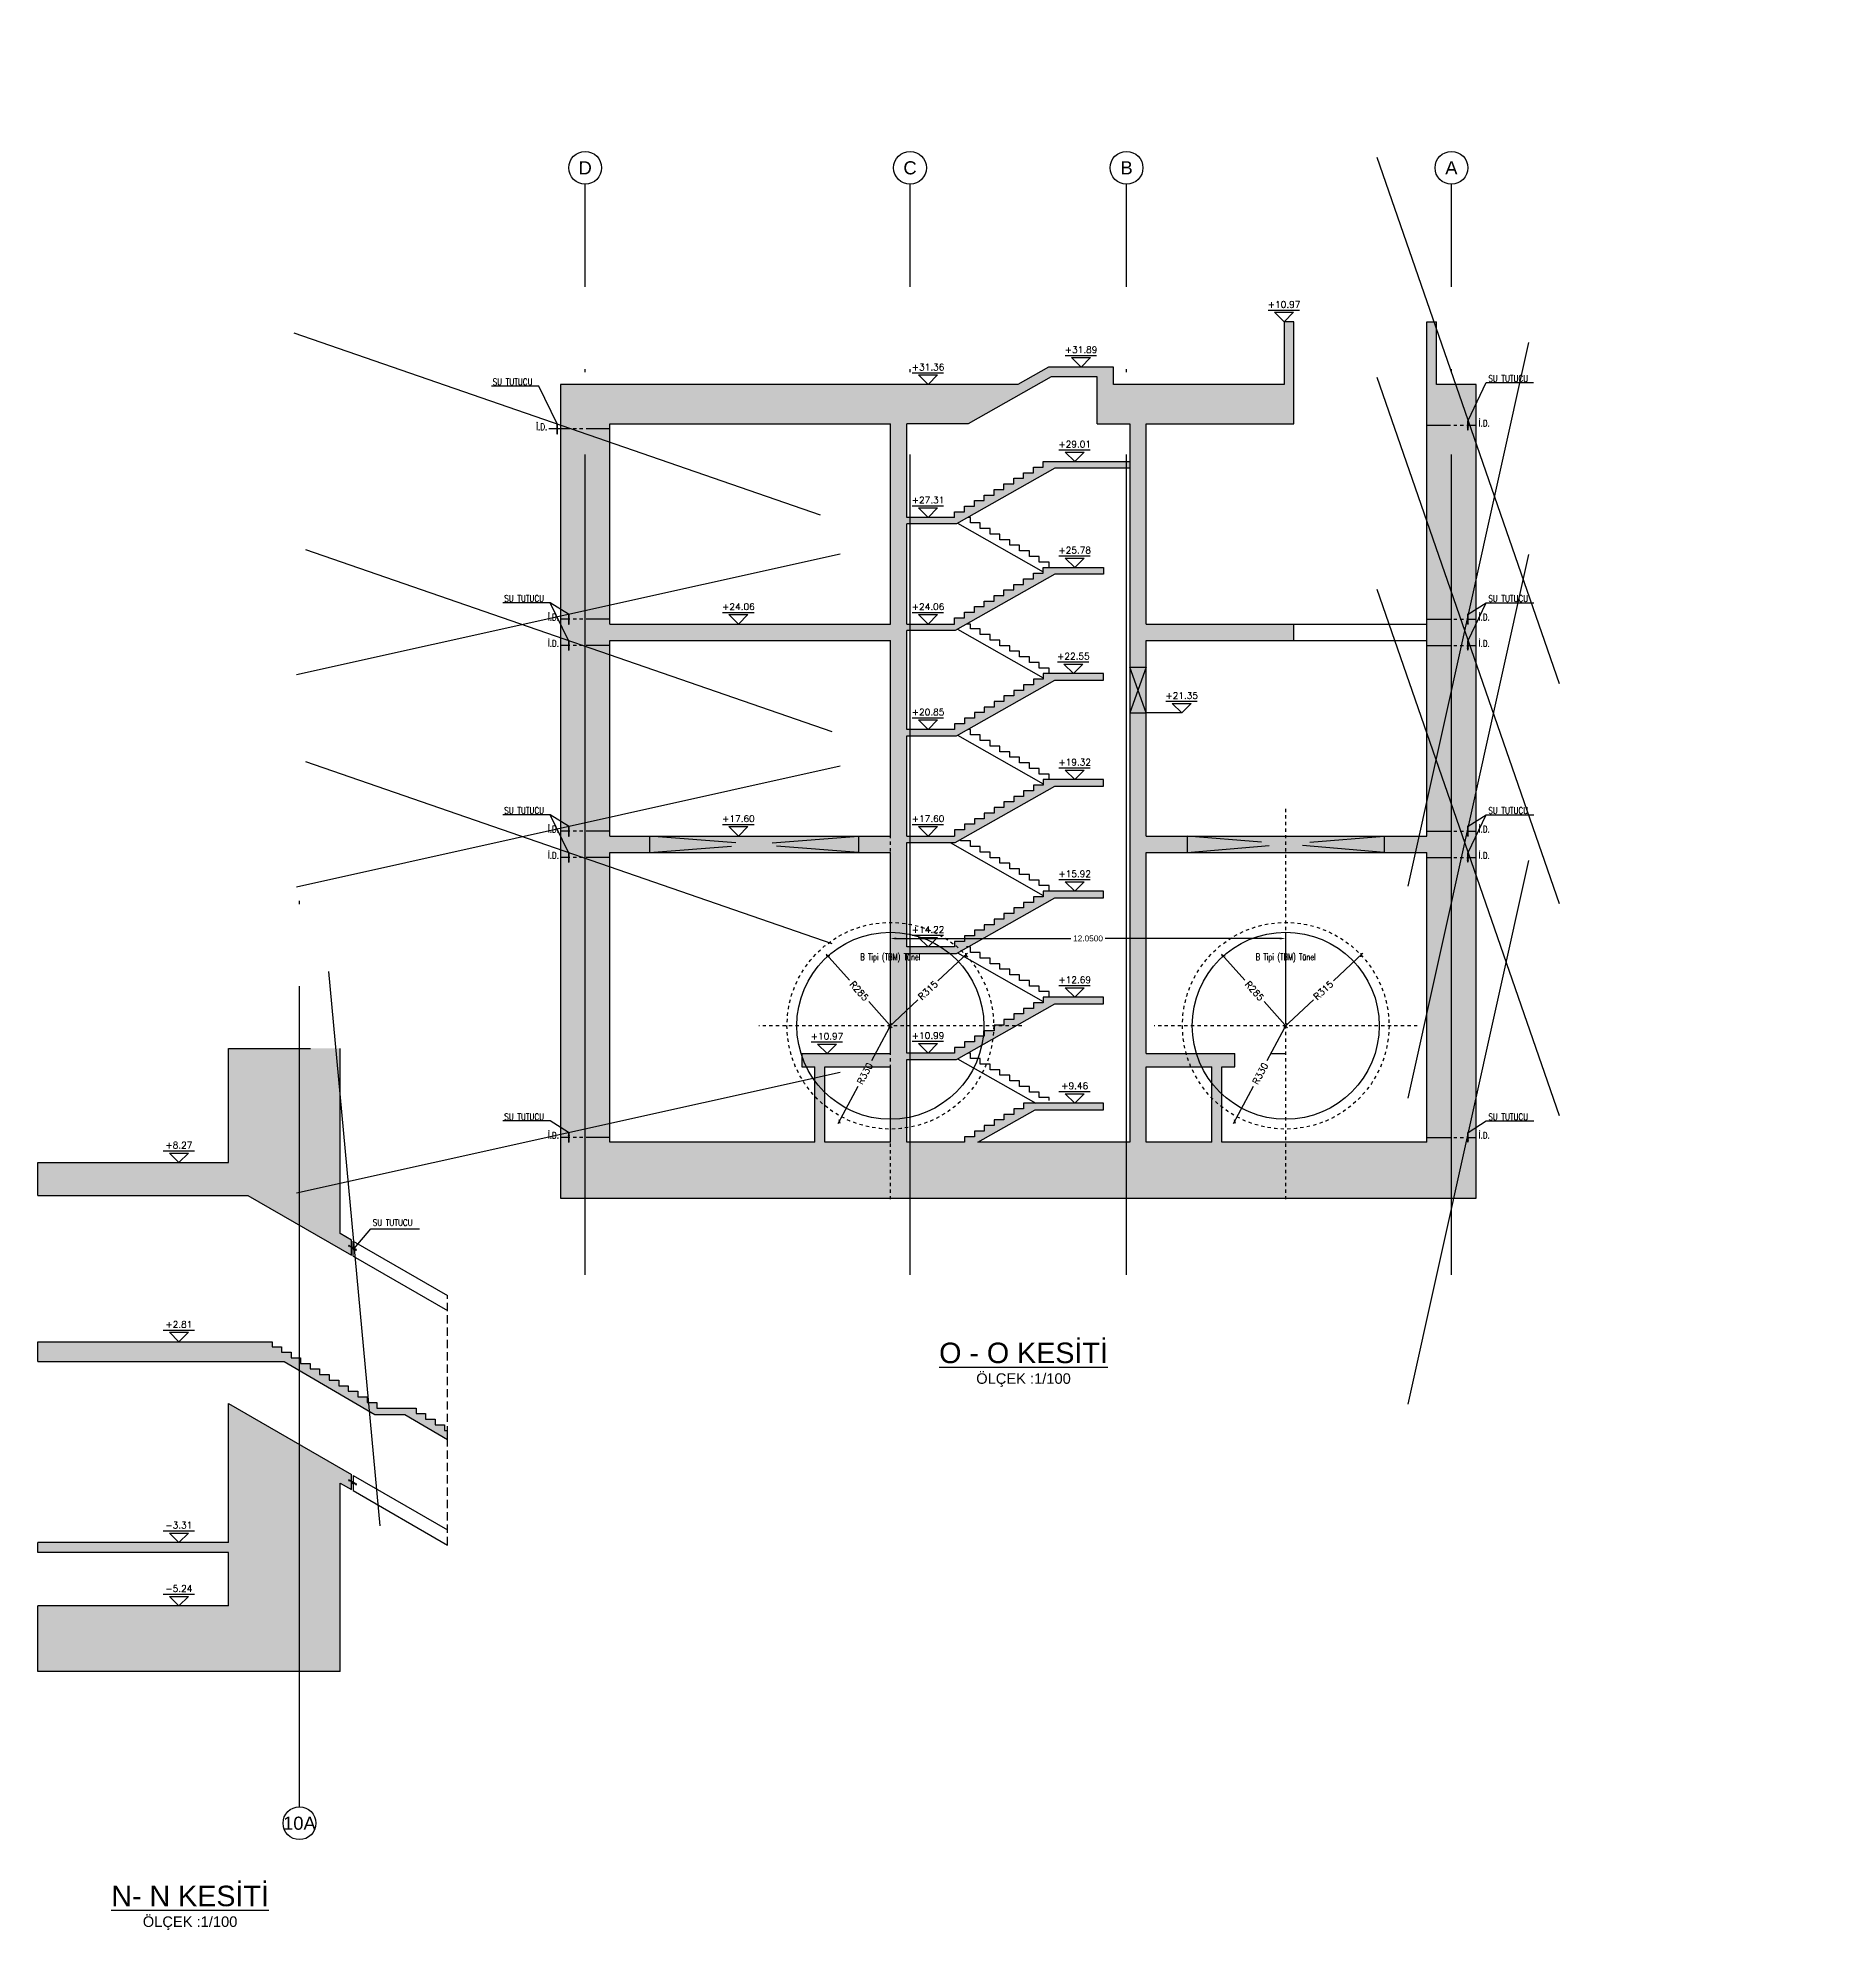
# Model space of a CAD drawing. Header units: millimetres. Extents: x 400392 to 401301, y 4543945 to 4544121.
# Drawn here: x 401246.5 to 401301.2, y 4543955.4 to 4544013.1 of the extents above; entities that cross this region are included whole.
import ezdxf
from ezdxf.enums import TextEntityAlignment as Align

# ---------------------------------------------------------------- set-up
doc = ezdxf.new("R2010")
doc.units = ezdxf.units.MM
for name, pattern in [('ACAD_ISO05W100', [33, 24, -3, 0, -3, 0, -3]), ('AKS', [3, 2.5, -0.25, 0, -0.25]), ('CIZGI', [0.4, 0.25, -0.15]), ('CONTINU', [0]), ('HIDDEN', [0.375, 0.25, -0.125]), ('UUC-ST-KAL-I05-101-U-000$0$ACAD_ISO05W100', [33, 24, -3, 0, -3, 0, -3])]:
    doc.linetypes.add(name, pattern=pattern)
for name, color, linetype in [('aks prota', 2, 'AKS'), ('caks prota', 4, 'Continuous'), ('görünüş prota', 4, 'Continuous'), ('iderzi_PROTA', 3, 'Continuous'), ('inşaat derzi prota', 11, 'Continuous'), ('kesik prota', 2, 'CIZGI'), ('kesit prota', 1, 'Continuous'), ('kesit tarama prota', 252, 'Continuous'), ('kolon tarama prota', 252, 'Continuous'), ('kot prota', 4, 'Continuous'), ('lkolon prota', 4, 'Continuous'), ('merdiven prota', 2, 'Continuous'), ('not prota', 2, 'Continuous'), ('not yazısı prota', 6, 'Continuous'), ('not çizgisi prota', 4, 'Continuous'), ('PRT-CST-rc_level', 6, 'Continuous'), ('PRT-CST-rc_levermark', 4, 'Continuous'), ('st_s_su tutucu', 2, 'Continuous'), ('st_s_ölçü', 4, 'Continuous'), ('t35 prota', 3, 'Continuous'), ('taks prota', 7, 'Continuous'), ('tplan prota', 7, 'Continuous'), ('UUC-ST-KAL-I05-101-U-000$0$st_s_su tutucu', 2, 'Continuous')]:
    doc.layers.add(name, color=color, linetype=linetype)
doc.styles.add('Arial', font='Arial.ttf')
doc.styles.add('OLCU', font='romanstw.shx')
doc.styles.get("Standard").update_dxf_attribs({"font": 'Arial.ttf'})
doc.styles.add('TAKS', font='Arial Unicode.ttf')
doc.styles.add('TEXT250', font='romanstw.shx', dxfattribs={"width": 0.8, "height": 25})
doc.styles.add('TSIMPLEX', font='romanstw.shx')
doc.dimstyles.new('1-100', dxfattribs={"dimscale": 0.5, "dimtxt": 2, "dimasz": 7.5, "dimexe": 3, "dimexo": 5, "dimgap": 5, "dimtad": 3, "dimdec": 1, "dimlfac": 2, "dimzin": 9, "dimdsep": 46, "dimtxsty": 'Standard', "dimblk": 'OBLIQUE', "dimcen": 0.09, "dimclrd": 3, "dimclre": 3, "dimclrt": 1, "dimadec": 3, "dimazin": 0, "dimtfac": 1, "dimtdec": 1, "dimtofl": 0, "dimtmove": 0, "dimatfit": 3, "dimfxl": 4, "dimtolj": 1, "dimtzin": 0, "dimarcsym": 0})
doc.dimstyles.new('1-50', dxfattribs={"dimtxt": 10, "dimasz": 4, "dimexe": 4, "dimexo": 8, "dimgap": 4, "dimtad": 1, "dimdec": 1, "dimrnd": 0.05, "dimzin": 9, "dimdsep": 46, "dimtxsty": 'OLCU', "dimblk1": 'OBLIQUE', "dimblk2": 'OBLIQUE', "dimsah": 1, "dimcen": 2, "dimdle": 4, "dimclrd": 4, "dimclre": 4, "dimclrt": 3, "dimadec": 1, "dimazin": 0, "dimtfac": 1, "dimtdec": 1, "dimtix": 1, "dimtmove": 2, "dimatfit": 3, "dimldrblk": 'OBLIQUE', "dimfxl": 1, "dimtvp": 1, "dimtolj": 1, "dimtzin": 1, "dimarcsym": 0})
doc.dimstyles.get("Standard").update_dxf_attribs({"dimtxt": 0.18, "dimasz": 0.18, "dimexe": 0.18, "dimexo": 0.0625, "dimgap": 0.09, "dimtad": 0, "dimtih": 1, "dimtoh": 1, "dimdec": 4, "dimzin": 0, "dimdsep": 46, "dimtxsty": 'Standard', "dimcen": 0.09, "dimadec": 0, "dimazin": 0, "dimtfac": 1, "dimtdec": 4, "dimtofl": 0, "dimtmove": 0, "dimatfit": 3, "dimfxl": 1, "dimtolj": 1, "dimtzin": 0, "dimarcsym": 0})

# ---------------------------------------------------------------- blocks, each defined once
blk = doc.blocks.new('KOTK5')
at = {"layer": 'PRT-CST-rc_levermark'}
blk.add_line((216.6666666667443, 160), (-213.3333333332557, 160), dxfattribs=at)
blk.add_lwpolyline([(130, 130), (-130, 130), (0, 0)], close=True, dxfattribs=at)
at = {"layer": 'PRT-CST-rc_level', "style": 'OLCU'}
blk.add_attdef('000.00', text='', height=90, dxfattribs=at).set_placement((0, 193.1381784435362), align=Align.CENTER)
blk = doc.blocks.new('_Oblique')
at = {"layer": 'st_s_ölçü', "lineweight": -2}
blk.add_line((-0.5, -0.5), (0.5, 0.5), dxfattribs=at)
blk = doc.blocks.new('*D49')
at = {"layer": 'Defpoints', "color": 0, "transparency": 16777216}
for p in [(-455.7768124120485, 109.5869111729116), (-265.7931828767396, -102.8541877429707)]:
    blk.add_point(p, dxfattribs=at)
at = {"layer": 'st_s_ölçü', "color": 4, "lineweight": -2, "transparency": 16777216}
for p, q in [((-461.1096862235661, 115.5501700898487), (-389.9253438287682, 35.95131222538865)), ((-260.4603090652221, -108.8174466599078), (-331.6446514600408, -29.21858879542449))]:
    blk.add_line(p, q, dxfattribs=at)
at = {"layer": 'st_s_ölçü', "color": 4, "lineweight": -2, "transparency": 16777216, "xscale": 8, "yscale": 8, "zscale": 8, "rotation": 131.8058995973175}
blk.add_blockref('_Oblique', (-455.7768124120485, 109.5869111729116), dxfattribs=at)
at = {"layer": 'st_s_ölçü', "color": 3, "transparency": 16777216, "insert": (-360.7849976444195, 3.366361714968633), "char_height": 20, "attachment_point": 5, "rotation": 311.8058995973175, "style": 'OLCU'}
blk.add_mtext('\\A1;R285', dxfattribs=at)
blk = doc.blocks.new('*D50')
at = {"layer": 'Defpoints', "color": 0, "transparency": 16777216}
for p in [(-36.3406229420434, 112.9617587007597), (-265.7931828767178, -102.8541877429798)]:
    blk.add_point(p, dxfattribs=at)
at = {"layer": 'st_s_ölçü', "color": 4, "lineweight": -2, "transparency": 16777216}
for p, q in [((-30.51325634052741, 118.4427986104425), (-120.6119750752906, 33.69874405447169)), ((-271.6205494782338, -108.3352276526625), (-181.5218307435179, -23.5911730967362))]:
    blk.add_line(p, q, dxfattribs=at)
at = {"layer": 'st_s_ölçü', "color": 4, "lineweight": -2, "transparency": 16777216, "xscale": 8, "yscale": 8, "zscale": 8, "rotation": 43.24583088137385}
blk.add_blockref('_Oblique', (-36.3406229420434, 112.9617587007597), dxfattribs=at)
at = {"layer": 'st_s_ölçü', "color": 3, "transparency": 16777216, "insert": (-151.0669029094242, 5.053785478889026), "char_height": 20, "attachment_point": 5, "rotation": 43.24583088137385, "style": 'OLCU'}
blk.add_mtext('\\A1;R315', dxfattribs=at)
blk = doc.blocks.new('*D51')
at = {"layer": 'Defpoints', "color": 0, "transparency": 16777216}
for p in [(-265.7931828767105, -102.8541877429579), (-421.0483857594118, -394.0514095323542)]:
    blk.add_point(p, dxfattribs=at)
at = {"layer": 'lkolon prota', "color": 4, "lineweight": -2, "transparency": 16777216}
for p, q in [((-262.0294203825846, -95.79486115412448), (-322.8545106894434, -209.8786212058137)), ((-424.8121482535377, -401.1107361211878), (-363.9870579466764, -287.0269760694938))]:
    blk.add_line(p, q, dxfattribs=at)
at = {"layer": 'lkolon prota', "color": 4, "lineweight": -2, "transparency": 16777216, "xscale": 8, "yscale": 8, "zscale": 8, "rotation": 241.9351701811658}
blk.add_blockref('_Oblique', (-421.0483857594118, -394.0514095323542), dxfattribs=at)
at = {"layer": 'lkolon prota', "color": 3, "transparency": 16777216, "insert": (-343.420784318052, -248.4527986376579), "char_height": 20, "attachment_point": 5, "rotation": 61.935170181165795, "style": 'OLCU'}
blk.add_mtext('\\A1;R330', dxfattribs=at)
blk = doc.blocks.new('D')
at = {"layer": 'st_s_su tutucu', "linetype": 'CONTINU', "ltscale": 0.2}
for p, q in [((-39987.83090962706, 52508.18991963421), (-39992.63090966878, 52508.18991966914)), ((-39992.63090966878, 52508.18991966914), (-39992.63090980848, 52507.38991968935)), ((-39992.63090980848, 52507.38991968935), (-39990.63090962501, 52506.05655179494)), ((-39990.63090992199, 52478.65671955824), (-39991.93117670823, 52478.6567195757)), ((-39991.93117670823, 52478.6567195757), (-39991.93117659182, 52477.72311959402)), ((-39991.93117659182, 52477.72311959402), (-39990.63090987367, 52477.72311951835)), ((-39990.6309096902, 52498.50671976196), (-39991.53117650332, 52498.50671977942)), ((-39991.53117650332, 52498.50671977942), (-39991.53117639622, 52497.87311976865)), ((-39991.53117639622, 52497.87311976865), (-39990.63090970417, 52497.87311978029)), ((-39990.63090980196, 52488.50671968629), (-39991.53117661508, 52488.50671963972)), ((-39991.53117661508, 52488.50671963972), (-39991.53117662905, 52487.87311965806)), ((-39991.53117662905, 52487.87311965806), (-39990.630909937, 52487.87311964059)), ((-39990.63090962501, 52506.05655179494), (-39990.6309096902, 52498.50671976196)), ((-39990.63090970417, 52497.87311978029), (-39990.63090980196, 52488.50671968629)), ((-39990.630909937, 52487.87311964059), (-39990.63090992199, 52478.65671955824)), ((-39990.630909937, 52468.50671965136), (-39990.63090992199, 52477.72311973372)), ((-39989.83090974534, 52506.05655187643), (-39987.83090964103, 52507.38991968935)), ((-39989.83090955907, 52498.50671965136), (-39989.83090974534, 52506.05655187643)), ((-39988.9306429881, 52498.50671966883), (-39989.83090955907, 52498.50671965136)), ((-39989.83090992229, 52488.50671961062), (-39989.83090981984, 52497.87311973373)), ((-39989.83090981984, 52497.87311973373), (-39988.93064300207, 52497.87311962313)), ((-39988.93064335132, 52488.50671965136), (-39989.83090992229, 52488.50671961062)), ((-39989.83091007002, 52478.65671960481), (-39989.8309099316, 52487.87311978029)), ((-39989.8309099316, 52487.87311978029), (-39988.93064311383, 52487.87311964059)), ((-39988.53064343977, 52478.65671965137), (-39989.83091007002, 52478.65671960481)), ((-39989.83090998934, 52477.72311965805), (-39988.53064344908, 52477.72311964058)), ((-39989.83091007002, 52477.72311968715), (-39989.8309099316, 52468.50671951166)), ((-39988.93064300207, 52497.87311962313), (-39988.9306429881, 52498.50671966883)), ((-39988.93064311383, 52487.87311964059), (-39988.93064335132, 52488.50671965136)), ((-39988.53064344908, 52477.72311964058), (-39988.53064343977, 52478.65671965137)), ((-39987.83090964103, 52507.38991968935), (-39987.83090962706, 52508.18991963421)), ((-39992.63090980848, 52448.98991960261), (-39990.63090962501, 52450.32328749701)), ((-39992.63090966878, 52448.18991962282), (-39992.63090980848, 52448.98991960261)), ((-39987.83090962706, 52448.18991965774), (-39992.63090966878, 52448.18991962282)), ((-39991.53117661508, 52467.87311965223), (-39991.53117662905, 52468.5067196339)), ((-39991.53117662905, 52468.5067196339), (-39990.630909937, 52468.50671965136)), ((-39990.63090980196, 52467.87311960567), (-39991.53117661508, 52467.87311965223)), ((-39991.53117650332, 52457.87311951254), (-39991.53117639622, 52458.50671952331)), ((-39991.53117639622, 52458.50671952331), (-39990.63090970417, 52458.50671951166)), ((-39990.6309096902, 52457.87311953), (-39991.53117650332, 52457.87311951254)), ((-39990.63090970417, 52458.50671951166), (-39990.63090980196, 52467.87311960567)), ((-39990.63090962501, 52450.32328749701), (-39990.6309096902, 52457.87311953)), ((-39989.8309099316, 52468.50671951166), (-39988.93064311383, 52468.50671965136)), ((-39988.93064335132, 52467.87311964059), (-39989.83090992229, 52467.87311968134)), ((-39989.83090992229, 52467.87311968134), (-39989.83090981984, 52458.50671955823)), ((-39989.83090981984, 52458.50671955823), (-39988.93064300207, 52458.50671966883)), ((-39988.9306429881, 52457.87311962313), (-39989.83090955907, 52457.87311964059)), ((-39989.83090955907, 52457.87311964059), (-39989.83090974534, 52450.32328741552)), ((-39989.83090974534, 52450.32328741552), (-39987.83090964103, 52448.98991960261)), ((-39988.93064311383, 52468.50671965136), (-39988.93064335132, 52467.87311964059)), ((-39988.93064300207, 52458.50671966883), (-39988.9306429881, 52457.87311962313)), ((-39987.83090964103, 52448.98991960261), (-39987.83090962706, 52448.18991965774))]:
    blk.add_line(p, q, dxfattribs=at)
blk = doc.blocks.new('*D61')
at = {"color": 0, "lineweight": -2, "transparency": 16777216}
for p, q in [((401356.8328611442, 4543977.53835677), (401356.8328611442, 4543980.31496095)), ((401357.0128611441, 4543980.13496095), (401362.3330862464, 4543980.13496095)), ((401368.7028611441, 4543980.13496095), (401363.3826360418, 4543980.13496095)), ((401368.8828611441, 4543977.53835677), (401368.8828611441, 4543980.31496095))]:
    blk.add_line(p, q, dxfattribs=at)
at = {"color": 0, "transparency": 16777216}
for points in [[(401357.0128611441, 4543980.164960951), (401357.0128611441, 4543980.10496095), (401356.8328611442, 4543980.13496095)], [(401368.7028611441, 4543980.164960951), (401368.7028611441, 4543980.10496095), (401368.8828611441, 4543980.13496095)]]:
    blk.add_solid(points, dxfattribs=at)
at = {"layer": 'Defpoints', "color": 0, "transparency": 16777216}
for p in [(401356.8328611442, 4543980.13496095), (401356.8328611442, 4543977.47585677), (401368.8828611441, 4543977.47585677)]:
    blk.add_point(p, dxfattribs=at)
at = {"color": 0, "transparency": 16777216, "insert": (401362.8578611441, 4543980.13496095), "char_height": 0.18, "attachment_point": 5}
blk.add_mtext('\\A1;12.0500', dxfattribs=at)
blk = doc.blocks.new('N-N Kesiti')
at = {"layer": 'kesit tarama prota'}
h = blk.add_hatch(color=256, dxfattribs=at)
h.dxf.hatch_style = 1
h.paths.add_polyline_path([(401321.2971837093, 4543947.559518152), (401315.4853957829, 4543947.559518152), (401315.4853957829, 4543946.559518152), (401321.8872221204, 4543946.559518152), (401325.0461970447, 4543944.735683129), (401325.0461970447, 4543945.197563345), (401324.6997868833, 4543945.397563345), (401324.6997868833, 4543951.037927222), (401321.2971837093, 4543951.037927222)])
h = blk.add_hatch(color=256, dxfattribs=at)
h.dxf.hatch_style = 1
h.paths.add_polyline_path([(401321.2971837093, 4543941.499518152), (401322.9958361437, 4543941.499518152), (401325.7593655554, 4543939.879518152), (401326.6693655555, 4543939.879518152), (401327.9692280824, 4543939.117529774), (401327.9692280824, 4543939.399518152), (401327.8836652334, 4543939.399518152), (401327.8836652334, 4543939.569518152), (401327.5936652334, 4543939.569518152), (401327.5936652334, 4543939.739518152), (401327.3036652334, 4543939.739518152), (401327.3036652334, 4543939.909518152), (401327.0136652334, 4543939.909518152), (401327.0136652334, 4543940.079518151), (401325.8136652334, 4543940.079518151), (401325.8136652334, 4543940.249518152), (401325.5236652335, 4543940.249518152), (401325.5236652335, 4543940.419518152), (401325.2336652334, 4543940.419518152), (401325.2336652334, 4543940.589518152), (401324.9436652334, 4543940.589518152), (401324.9436652334, 4543940.759518152), (401324.6536652333, 4543940.759518152), (401324.6536652333, 4543940.929518152), (401324.3636652334, 4543940.929518152), (401324.3636652334, 4543941.099518152), (401324.0736652334, 4543941.099518152), (401324.0736652334, 4543941.269518152), (401323.7836652335, 4543941.269518152), (401323.7836652335, 4543941.439518152), (401323.4936652334, 4543941.439518152), (401323.4936652334, 4543941.609518152), (401323.2036652334, 4543941.609518152), (401323.2036652334, 4543941.779518152), (401322.9136652334, 4543941.779518152), (401322.9136652334, 4543941.949518152), (401322.6236652334, 4543941.949518152), (401322.6236652334, 4543942.099518152), (401315.4853957829, 4543942.099518152), (401315.4853957829, 4543941.499518152)])
h = blk.add_hatch(color=256, dxfattribs=at)
h.dxf.hatch_style = 1
h.paths.add_polyline_path([(401324.6997868833, 4543937.794182325), (401325.0461961649, 4543937.5941808), (401325.0461961649, 4543938.056062189), (401321.2971837093, 4543940.22057753), (401321.2971837093, 4543935.979518152), (401315.4853957829, 4543935.979518152), (401315.4853957829, 4543935.679518152), (401321.2971837093, 4543935.679518152), (401321.2971837093, 4543934.049518152), (401315.4853957829, 4543934.049518152), (401315.4853957829, 4543932.049518152), (401324.6997868833, 4543932.049518152)])
at = {"layer": 'aks prota', "ltscale": 10}
blk.add_line((401323.4575691877, 4543927.929479012), (401323.4575691877, 4543956.642984057), dxfattribs=at)
at = {"layer": 'caks prota', "ltscale": 0.05}
blk.add_circle((401323.4575691877, 4543927.429479012), 0.5, dxfattribs=at)
at = {"layer": 'kesik prota', "ltscale": 10}
for p, q in [((401315.4853957829, 4543946.559518152), (401315.4853957829, 4543947.559518152)), ((401315.4853957829, 4543941.499518152), (401315.4853957829, 4543942.099518152))]:
    blk.add_line(p, q, dxfattribs=at)
for points in [[(401321.2971837093, 4543951.037927222), (401324.6997868833, 4543951.037927222)], [(401315.4853957829, 4543935.679518152), (401315.4853957829, 4543935.979518152)], [(401315.4853957829, 4543932.049518152), (401315.4853957829, 4543934.049518152)]]:
    blk.add_lwpolyline(points, dxfattribs=at)
at = {"layer": 'kesit prota', "color": 1}
for p, q in [((401324.6997868833, 4543945.397563345), (401324.6997868833, 4543951.037927222)), ((401321.2971837093, 4543935.979518152), (401321.2971837093, 4543940.22057753)), ((401321.2971837093, 4543934.049518152), (401321.2971837093, 4543935.679518152))]:
    blk.add_line(p, q, dxfattribs=at)
for points in [[(401315.4853957829, 4543947.559518152), (401321.2971837093, 4543947.559518152), (401321.2971837093, 4543951.037927222)], [(401315.4853957829, 4543946.559518152), (401321.8872221204, 4543946.559518152), (401325.0461970447, 4543944.735683129), (401325.0461970447, 4543945.197563345), (401324.6997868833, 4543945.397563345)], [(401315.4853957829, 4543942.099518152), (401322.6236652334, 4543942.099518152), (401322.6236652334, 4543941.949518152), (401322.9136652334, 4543941.949518152), (401322.9136652334, 4543941.779518152), (401323.2036652334, 4543941.779518152), (401323.2036652334, 4543941.609518152), (401323.4936652334, 4543941.609518152), (401323.4936652334, 4543941.439518152), (401323.7836652335, 4543941.439518152), (401323.7836652335, 4543941.269518152), (401324.0736652334, 4543941.269518152), (401324.0736652334, 4543941.099518152), (401324.3636652334, 4543941.099518152), (401324.3636652334, 4543940.929518152), (401324.6536652333, 4543940.929518152), (401324.6536652333, 4543940.759518152), (401324.9436652334, 4543940.759518152), (401324.9436652334, 4543940.589518152), (401325.2336652334, 4543940.589518152), (401325.2336652334, 4543940.419518152), (401325.5236652335, 4543940.419518152), (401325.5236652335, 4543940.249518152), (401325.8136652334, 4543940.249518152), (401325.8136652334, 4543940.079518151), (401327.0136652334, 4543940.079518151), (401327.0136652334, 4543939.909518152), (401327.3036652334, 4543939.909518152), (401327.3036652334, 4543939.739518152), (401327.5936652334, 4543939.739518152), (401327.5936652334, 4543939.569518152), (401327.8836652334, 4543939.569518152), (401327.8836652334, 4543939.399518152), (401327.9692280824, 4543939.399518152)], [(401315.4847315308, 4543941.499518152), (401322.9958361437, 4543941.499518152)], [(401322.9958361437, 4543941.499518152), (401325.7593655554, 4543939.879518152), (401326.6693655555, 4543939.879518152), (401327.9692280824, 4543939.117529774)], [(401321.2971837093, 4543940.22057753), (401325.0461961649, 4543938.056062189)], [(401324.6997868833, 4543932.049518152), (401324.6997868833, 4543937.794182325), (401325.0461961649, 4543937.5941808), (401325.0461961649, 4543938.056062189)], [(401321.2971837093, 4543935.979518152), (401315.4853957829, 4543935.979518152)], [(401321.2971837093, 4543935.679518152), (401315.4853957829, 4543935.679518152)], [(401321.2971837093, 4543934.049518152), (401315.4853957829, 4543934.049518152)], [(401324.6997868833, 4543932.049518152), (401315.4853957829, 4543932.049518152)]]:
    blk.add_lwpolyline(points, dxfattribs=at)
at = {"layer": 'kesit prota'}
blk.add_lwpolyline([(401327.9692280824, 4543939.117529774), (401327.9692280824, 4543939.399518152)], dxfattribs=at)
at = {"layer": 'kolon tarama prota'}
for p, q in [((401325.0961961649, 4543944.706813798), (401325.0961961649, 4543945.168696339)), ((401325.0961961649, 4543938.027195112), (401325.0961961649, 4543937.565312994))]:
    blk.add_line(p, q, dxfattribs=at)
for points in [[(401325.0961961649, 4543945.168696339), (401327.9692280824, 4543943.509950588)], [(401325.0961961649, 4543944.706813798), (401327.9692280824, 4543943.048051195)], [(401325.0961961649, 4543938.027195112), (401327.9692280824, 4543936.368432508)], [(401325.0961961649, 4543937.565312994), (401327.9692280824, 4543935.906550391)]]:
    blk.add_lwpolyline(points, dxfattribs=at)
at = {"layer": 'kolon tarama prota', "linetype": 'HIDDEN'}
blk.add_lwpolyline([(401327.9692280824, 4543935.906550391), (401327.9692280824, 4543943.509950588)], dxfattribs=at)
at = {"layer": 'UUC-ST-KAL-I05-101-U-000$0$st_s_su tutucu', "linetype": 'UUC-ST-KAL-I05-101-U-000$0$ACAD_ISO05W100', "ltscale": 0.05}
for points in [[(401325.0842123983, 4543944.934974996, -0.5773502691895264), (401325.0816123916, 4543944.933473897), (401325.051291685, 4543944.950979746, -0.5773502691896774), (401325.0512916999, 4543944.953981969), (401325.0718014294, 4543944.965823144, 0.5773502691898074), (401325.0718014422, 4543944.968825364), (401325.0321066185, 4543944.991743418), (401325.035032509, 4543944.996811155), (401325.0314658783, 4543944.99887037), (401325.0285399896, 4543944.993802633), (401325.0002117187, 4543945.010158137), (401325.003137609, 4543945.015225874), (401324.999570979, 4543945.017285091), (401324.9966450901, 4543945.012217355), (401324.9787330133, 4543945.022559002), (401324.9777273356, 4543945.038150783), (401324.9732240155, 4543945.040750802), (401324.9576238946, 4543945.01373088), (401324.9621272146, 4543945.011130859), (401324.9761329941, 4543945.018055682), (401324.9940450689, 4543945.007714034), (401324.9911191791, 4543945.002646296), (401324.9946858094, 4543945.000587081), (401324.9976116986, 4543945.005654817), (401325.0259399694, 4543944.989299314), (401325.02301408, 4543944.984231576), (401325.0265807097, 4543944.982172361), (401325.0295065991, 4543944.987240097), (401325.0622681075, 4543944.968325037, -0.5773502691899163), (401325.0622680941, 4543944.965322816), (401325.0426250321, 4543944.953982006, 0.5773502691894145), (401325.042625019, 4543944.950979786), (401325.0859456915, 4543944.925968325, 0.5773502691898413), (401325.0885456984, 4543944.927469424), (401325.0885457987, 4543944.950151218, -0.5773502691890604), (401325.0911458061, 4543944.951652318), (401325.1239073144, 4543944.932737256), (401325.1209814253, 4543944.92766952), (401325.1245480554, 4543944.925610305), (401325.1274739444, 4543944.93067804), (401325.1558022157, 4543944.914322537), (401325.1528763261, 4543944.909254801), (401325.1564429551, 4543944.907195585), (401325.1593688443, 4543944.91226332), (401325.1772809198, 4543944.901921673), (401325.1782865974, 4543944.886329892), (401325.1827899181, 4543944.883729872), (401325.1983900383, 4543944.910749795), (401325.1938867182, 4543944.913349816), (401325.1798809401, 4543944.906424994), (401325.1619688636, 4543944.916766641), (401325.1648947542, 4543944.921834379), (401325.1613281243, 4543944.923893594), (401325.1584022352, 4543944.918825857), (401325.1300739641, 4543944.935181362), (401325.1329998532, 4543944.940249098), (401325.1294332233, 4543944.942308314), (401325.1265073342, 4543944.937240576), (401325.0868125109, 4543944.960158631, 0.5773502691892096), (401325.084212504, 4543944.958657531)], [(401325.0842115185, 4543937.793473841, -0.5773502691895264), (401325.0816115117, 4543937.791972742), (401325.0512908052, 4543937.80947859, -0.5773502691896774), (401325.0512908201, 4543937.812480813), (401325.0718005496, 4543937.824321988, 0.5773502691898074), (401325.0718005624, 4543937.827324209), (401325.0321057386, 4543937.850242263), (401325.0350316291, 4543937.85531), (401325.0314649984, 4543937.857369214), (401325.0285391097, 4543937.852301478), (401325.0002108388, 4543937.868656982), (401325.0031367292, 4543937.87372472), (401324.9995700991, 4543937.875783935), (401324.9966442102, 4543937.870716199), (401324.9787321335, 4543937.881057846), (401324.9777264557, 4543937.896649627), (401324.9732231356, 4543937.899249648), (401324.9576230148, 4543937.872229724), (401324.9621263347, 4543937.869629703), (401324.9761321142, 4543937.876554526), (401324.9940441891, 4543937.866212878), (401324.9911182993, 4543937.861145141), (401324.9946849296, 4543937.859085926), (401324.9976108188, 4543937.864153663), (401325.0259390895, 4543937.847798158), (401325.0230132001, 4543937.842730421), (401325.0265798298, 4543937.840671205), (401325.0295057193, 4543937.845738942), (401325.0622672276, 4543937.826823882, -0.5773502691899163), (401325.0622672142, 4543937.82382166), (401325.0426241522, 4543937.812480851, 0.5773502691894145), (401325.0426241392, 4543937.80947863), (401325.0859448116, 4543937.784467169, 0.5773502691898413), (401325.0885448185, 4543937.785968268), (401325.0885449189, 4543937.808650062, -0.5773502691890604), (401325.0911449262, 4543937.810151163), (401325.1239064346, 4543937.791236101), (401325.1209805455, 4543937.786168365), (401325.1245471755, 4543937.784109149), (401325.1274730645, 4543937.789176885), (401325.1558013359, 4543937.772821383), (401325.1528754462, 4543937.767753645), (401325.1564420752, 4543937.765694429), (401325.1593679645, 4543937.770762164), (401325.1772800399, 4543937.760420518), (401325.1782857176, 4543937.744828737), (401325.1827890382, 4543937.742228717), (401325.1983891584, 4543937.769248639), (401325.1938858383, 4543937.77184866), (401325.1798800602, 4543937.764923838), (401325.1619679838, 4543937.775265485), (401325.1648938744, 4543937.780333223), (401325.1613272444, 4543937.782392439), (401325.1584013553, 4543937.777324703), (401325.1300730842, 4543937.793680206), (401325.1329989733, 4543937.798747943), (401325.1294323435, 4543937.800807158), (401325.1265064544, 4543937.795739422), (401325.086811631, 4543937.818657476, 0.5773502691892096), (401325.0842116242, 4543937.817156376)]]:
    blk.add_lwpolyline(points, format="xyb", close=True, dxfattribs=at)
at = {"layer": 'kot prota', "linetype": 'CONTINU', "ltscale": 0.1}
ref = blk.add_blockref('KOTK5', (401319.7831594955, 4543947.559518152), dxfattribs=dict(at, xscale=-0.002222222222222222, yscale=0.002222222222222222, zscale=0.002222222222222222, rotation=359.9999999999996))
ref.add_attrib('000.00', '+8.27', dxfattribs={"layer": 'PRT-CST-rc_level', "height": 0.1999999999999999, "style": 'OLCU'}).set_placement((401319.7831594955, 4543947.988714104), align=Align.CENTER)
ref = blk.add_blockref('KOTK5', (401319.7831594955, 4543942.099518152), dxfattribs=dict(at, xscale=-0.002222222222222222, yscale=0.002222222222222222, zscale=0.002222222222222222, rotation=359.9999999999996))
ref.add_attrib('000.00', '+2.81', dxfattribs={"layer": 'PRT-CST-rc_level', "height": 0.1999999999999999, "style": 'OLCU'}).set_placement((401319.7831594955, 4543942.528714104), align=Align.CENTER)
ref = blk.add_blockref('KOTK5', (401319.7831594955, 4543935.979518152), dxfattribs=dict(at, xscale=-0.002222222222222222, yscale=0.002222222222222222, zscale=0.002222222222222222, rotation=359.9999999999996))
ref.add_attrib('000.00', '-3.31', dxfattribs={"layer": 'PRT-CST-rc_level', "height": 0.1999999999999999, "style": 'OLCU'}).set_placement((401319.7831594955, 4543936.408714104), align=Align.CENTER)
ref = blk.add_blockref('KOTK5', (401319.7831594955, 4543934.049518152), dxfattribs=dict(at, xscale=-0.002222222222222222, yscale=0.002222222222222222, zscale=0.002222222222222222, rotation=359.9999999999996))
ref.add_attrib('000.00', '-5.24', dxfattribs={"layer": 'PRT-CST-rc_level', "height": 0.1999999999999999, "style": 'OLCU'}).set_placement((401319.7831594955, 4543934.478714104), align=Align.CENTER)
at = {"layer": 'not yazısı prota', "ltscale": 0.05, "style": 'TSIMPLEX', "width": 0.8}
blk.add_text('SU TUTUCU', height=0.2, rotation=359.9999989161077, dxfattribs=at).set_placement((401325.6924256492, 4543945.629269946))
at = {"layer": 't35 prota', "style": 'Arial'}
blk.add_text('ÖLÇEK :1/100', height=0.32, dxfattribs=at).set_placement((401320.1247553661, 4543924.41499669), align=Align.MIDDLE)
at = {"layer": 'taks prota', "style": 'TAKS'}
blk.add_text('10A', height=0.4, rotation=359.5051674871739, dxfattribs=at).set_placement((401323.4575691877, 4543927.429479012), align=Align.MIDDLE_CENTER)
at = {"layer": 'tplan prota', "style": 'Arial'}
blk.add_text('%%UN- N KESİTİ', height=0.625, dxfattribs=at).set_placement((401320.1247553661, 4543925.28999669), align=Align.MIDDLE)
at = {"layer": 'not çizgisi prota'}
blk.add_leader([(401325.1270663986, 4543944.936894668), (401325.6313401508, 4543945.544158973), (401327.1164166423, 4543945.544399935)], dimstyle='1-50', override={"dimasz": 12, "dimgap": 4, "dimtad": 0}, dxfattribs=at)
blk = doc.blocks.new('A$C127942D9')
at = {"layer": 'aks prota', "ltscale": 2}
blk.add_line((-265.7931828767323, -631.6843460802356), (-265.7931828767178, 559.6811305509054), dxfattribs=at)
at = {"layer": 'aks prota'}
blk.add_line((135.1872869510917, -102.8541877429761), (-666.7736527046291, -102.8541877429725), dxfattribs=at)
at = {"layer": 'görünüş prota', "color": 6, "linetype": 'CIZGI', "ltscale": 2}
blk.add_circle((-265.7931828767323, -102.8541877429652), 315, dxfattribs=at)
at = {"layer": 'görünüş prota', "color": 6}
blk.add_circle((-265.7931828767105, -102.8541877429798), 285, dxfattribs=at)
at = {"layer": 'not prota', "style": 'TEXT250', "width": 0.7}
blk.add_text('B Tipi (TBM) Tünel', height=20, dxfattribs=at).set_placement((-265.7931828766596, 106.8190974679765), align=Align.MIDDLE_CENTER)
at = {"layer": 'lkolon prota'}
dim = blk.add_radius_dim(center=(-265.7931828767105, -102.8541877429579), mpoint=(-421.0483857594118, -394.0514095323542), dimstyle='1-100', dxfattribs=at)
dim.commit()
dim.dimension.update_dxf_attribs({"geometry": '*D51', "text_midpoint": (-343.420784318052, -248.4527986376579), "dimtype": 132})
at = {"layer": 'st_s_ölçü'}
for center, mpoint, picture, middle in [((-265.7931828767396, -102.8541877429707), (-455.7768124120485, 109.5869111729116), '*D49', (-360.7849976444195, 3.366361714968633)), ((-265.7931828767178, -102.8541877429798), (-36.3406229420434, 112.9617587007597), '*D50', (-151.0669029094242, 5.053785478889026))]:
    dim = blk.add_radius_dim(center=center, mpoint=mpoint, dimstyle='1-100', dxfattribs=at)
    dim.commit()
    dim.dimension.update_dxf_attribs({"geometry": picture, "text_midpoint": middle, "dimtype": 132})
blk = doc.blocks.new('O-O Kesiti')
at = {"layer": 'kesit tarama prota'}
h = blk.add_hatch(color=256, dxfattribs=at)
h.dxf.hatch_style = 1
h.paths.add_polyline_path([(401374.6828600634, 4543972.225856771), (401374.6828600634, 4543997.015856771), (401373.4828600634, 4543997.015856771), (401373.4828600634, 4543998.925856771), (401373.1828600634, 4543998.925856771), (401373.1828600634, 4543983.25585677), (401364.6328600635, 4543983.25585677), (401364.6328600635, 4543989.21585677), (401369.1328593427, 4543989.21585677), (401369.1328593427, 4543989.71585677), (401364.6328600635, 4543989.71585677), (401364.6328600635, 4543995.815856771), (401369.1328600635, 4543995.815856771), (401369.1328600635, 4543998.925856771), (401368.8328601068, 4543998.925856771), (401368.8328601068, 4543997.015856771), (401363.6328600635, 4543997.015856771), (401363.6328600635, 4543997.54585677), (401361.6509334917, 4543997.54585677), (401360.715639374, 4543997.015856771), (401346.7828600634, 4543997.015856771), (401346.7828600634, 4543972.225856771)])
h.paths.add_polyline_path([(401359.4985292317, 4543973.925856771), (401361.2455880552, 4543974.91585677), (401363.3328600635, 4543974.91585677), (401363.3328600635, 4543975.11585677), (401360.8928600635, 4543975.11585677), (401360.8928600635, 4543974.945856771), (401360.5928600635, 4543974.945856771), (401360.5928600635, 4543974.775856771), (401360.2928600634, 4543974.775856771), (401360.2928600634, 4543974.605856771), (401359.9928600635, 4543974.605856771), (401359.9928600635, 4543974.435856771), (401359.6928600635, 4543974.435856771), (401359.6928600635, 4543974.265856771), (401359.3928600635, 4543974.265856771), (401359.3928600635, 4543974.095856771), (401359.0928600635, 4543974.095856771), (401359.0928600635, 4543973.925856771), (401357.3328600635, 4543973.925856771), (401357.3328600635, 4543976.445856771), (401358.8455880553, 4543976.445856771), (401361.8455880553, 4543978.145856771), (401363.3328600635, 4543978.145856771), (401363.3328600635, 4543978.345856771), (401361.4928600635, 4543978.345856771), (401361.4928600635, 4543978.175856771), (401361.1928600635, 4543978.175856771), (401361.1928600635, 4543978.00585677), (401360.8928600635, 4543978.00585677), (401360.8928600635, 4543977.83585677), (401360.5928600635, 4543977.83585677), (401360.5928600635, 4543977.66585677), (401360.2928600634, 4543977.66585677), (401360.2928600634, 4543977.49585677), (401359.9928600635, 4543977.49585677), (401359.9928600635, 4543977.32585677), (401359.6928600635, 4543977.32585677), (401359.6928600635, 4543977.15585677), (401359.3928600635, 4543977.15585677), (401359.3928600635, 4543976.985856771), (401359.0928600635, 4543976.985856771), (401359.0928600635, 4543976.815856771), (401358.7928600634, 4543976.815856771), (401358.7928600634, 4543976.645856771), (401357.3328600635, 4543976.645856771), (401357.3328600635, 4543979.675856771), (401358.8455880553, 4543979.675856771), (401361.8455880553, 4543981.37585677), (401363.3328600635, 4543981.37585677), (401363.3328600635, 4543981.57585677), (401361.4928600635, 4543981.57585677), (401361.4928600635, 4543981.40585677), (401361.1928600635, 4543981.40585677), (401361.1928600635, 4543981.235856771), (401360.8928600635, 4543981.235856771), (401360.8928600635, 4543981.065856771), (401360.5928600635, 4543981.065856771), (401360.5928600635, 4543980.895856771), (401360.2928600634, 4543980.895856771), (401360.2928600634, 4543980.725856771), (401359.9928600635, 4543980.725856771), (401359.9928600635, 4543980.555856771), (401359.6928600635, 4543980.555856771), (401359.6928600635, 4543980.385856771), (401359.3928600635, 4543980.385856771), (401359.3928600635, 4543980.21585677), (401359.0928600635, 4543980.21585677), (401359.0928600635, 4543980.04585677), (401358.7928600634, 4543980.04585677), (401358.7928600634, 4543979.87585677), (401357.3328600635, 4543979.87585677), (401357.3328600635, 4543983.055856771), (401358.8102939375, 4543983.055856771), (401361.8455880553, 4543984.775856771), (401363.3328600635, 4543984.775856771), (401363.3328600635, 4543984.975856771), (401361.4928600635, 4543984.975856771), (401361.4928600635, 4543984.805856771), (401361.1928600635, 4543984.805856771), (401361.1928600635, 4543984.635856771), (401360.8928600635, 4543984.635856771), (401360.8928600635, 4543984.46585677), (401360.5928600635, 4543984.46585677), (401360.5928600635, 4543984.29585677), (401360.2928600634, 4543984.29585677), (401360.2928600634, 4543984.12585677), (401359.9928600635, 4543984.12585677), (401359.9928600635, 4543983.95585677), (401359.6928600635, 4543983.95585677), (401359.6928600635, 4543983.78585677), (401359.3928600635, 4543983.78585677), (401359.3928600635, 4543983.61585677), (401359.0928600635, 4543983.61585677), (401359.0928600635, 4543983.445856771), (401358.7928600634, 4543983.445856771), (401358.7928600634, 4543983.25585677), (401357.3328600635, 4543983.25585677), (401357.3328600635, 4543986.305856771), (401358.8455880553, 4543986.305856771), (401361.8455880553, 4543988.00585677), (401363.3328600635, 4543988.00585677), (401363.3328600635, 4543988.20585677), (401361.4928600635, 4543988.20585677), (401361.4928600635, 4543988.03585677), (401361.1928600635, 4543988.03585677), (401361.1928600635, 4543987.86585677), (401360.8928600635, 4543987.86585677), (401360.8928600635, 4543987.695856771), (401360.5928600635, 4543987.695856771), (401360.5928600635, 4543987.525856771), (401360.2928600634, 4543987.525856771), (401360.2928600634, 4543987.355856771), (401359.9928600635, 4543987.355856771), (401359.9928600635, 4543987.185856771), (401359.6928600635, 4543987.185856771), (401359.6928600635, 4543987.015856771), (401359.3928600635, 4543987.015856771), (401359.3928600635, 4543986.845856771), (401359.0928600635, 4543986.845856771), (401359.0928600635, 4543986.675856771), (401358.7928600634, 4543986.675856771), (401358.7928600634, 4543986.50585677), (401357.3328600635, 4543986.50585677), (401357.3328600635, 4543989.515856771), (401358.8102939376, 4543989.515856771), (401361.8455880553, 4543991.235856771), (401363.3328600635, 4543991.235856771), (401363.3328600635, 4543991.435856771), (401361.4928600635, 4543991.435856771), (401361.4928600635, 4543991.265856771), (401361.1928600635, 4543991.265856771), (401361.1928600635, 4543991.095856771), (401360.8928600635, 4543991.095856771), (401360.8928600635, 4543990.925856771), (401360.5928600635, 4543990.925856771), (401360.5928600635, 4543990.75585677), (401360.2928600634, 4543990.75585677), (401360.2928600634, 4543990.58585677), (401359.9928600635, 4543990.58585677), (401359.9928600635, 4543990.41585677), (401359.6928600635, 4543990.41585677), (401359.6928600635, 4543990.24585677), (401359.3928600635, 4543990.24585677), (401359.3928600635, 4543990.07585677), (401359.0928600635, 4543990.07585677), (401359.0928600635, 4543989.90585677), (401358.7928600634, 4543989.90585677), (401358.7928600634, 4543989.71585677), (401357.3328600635, 4543989.71585677), (401357.3328600635, 4543992.765856771), (401358.8455880553, 4543992.765856771), (401361.8455880553, 4543994.46585677), (401364.1328600635, 4543994.46585677), (401364.1328600635, 4543994.66585677), (401361.4928600635, 4543994.66585677), (401361.4928600635, 4543994.49585677), (401361.1928600635, 4543994.49585677), (401361.1928600635, 4543994.32585677), (401360.8928600635, 4543994.32585677), (401360.8928600635, 4543994.15585677), (401360.5928600635, 4543994.15585677), (401360.5928600635, 4543993.985856771), (401360.2928600634, 4543993.985856771), (401360.2928600634, 4543993.815856771), (401359.9928600635, 4543993.815856771), (401359.9928600635, 4543993.645856771), (401359.6928600635, 4543993.645856771), (401359.6928600635, 4543993.475856771), (401359.3928600635, 4543993.475856771), (401359.3928600635, 4543993.305856771), (401359.0928600635, 4543993.305856771), (401359.0928600635, 4543993.135856771), (401358.7928600634, 4543993.135856771), (401358.7928600634, 4543992.96585677), (401357.3328600635, 4543992.96585677), (401357.3328600635, 4543995.815856771), (401359.2064960676, 4543995.815856771), (401361.7300254794, 4543997.24585677), (401363.1328600635, 4543997.24585677), (401363.1328600635, 4543995.815856771), (401364.1328600635, 4543995.815856771), (401364.1328600635, 4543973.925856771)], flags=16)
h.paths.add_polyline_path([(401364.6328600635, 4543973.925856771), (401364.6328600635, 4543976.225856771), (401366.6328600635, 4543976.225856771), (401366.6328600635, 4543973.925856771)], flags=16)
h.paths.add_polyline_path([(401366.9328600634, 4543973.925856771), (401366.9328600634, 4543976.225856771), (401367.3328600635, 4543976.225856771), (401367.3328600635, 4543976.62585677), (401364.6328600635, 4543976.62585677), (401364.6328600635, 4543982.75585677), (401373.1828600634, 4543982.75585677), (401373.1828600634, 4543973.925856771)], flags=16)
h.paths.add_polyline_path([(401356.8328600635, 4543973.925856771), (401354.8328600635, 4543973.925856771), (401354.8328600635, 4543976.225856771), (401356.8328600635, 4543976.225856771)], flags=16)
h.paths.add_polyline_path([(401356.8328600635, 4543976.62585677), (401354.1328600635, 4543976.62585677), (401354.1328600635, 4543976.225856771), (401354.5328600634, 4543976.225856771), (401354.5328600634, 4543973.925856771), (401348.2828600634, 4543973.925856771), (401348.2828600634, 4543982.75585677), (401356.8328600635, 4543982.75585677)], flags=16)
h.paths.add_polyline_path([(401356.8328600635, 4543983.25585677), (401348.2828600634, 4543983.25585677), (401348.2828600634, 4543989.21585677), (401356.8328600635, 4543989.21585677)], flags=16)
h.paths.add_polyline_path([(401356.8328600635, 4543989.71585677), (401348.2828600634, 4543989.71585677), (401348.2828600634, 4543995.815856771), (401356.8328600635, 4543995.815856771)], flags=16)
at = {"layer": 'aks prota', "ltscale": 10}
for p, q in [((401347.5328965698, 4543969.887033717), (401347.5328965698, 4544003.117530689)), ((401357.4328965698, 4543969.887033717), (401357.4328965698, 4544003.117530689)), ((401364.0328965698, 4543969.887033717), (401364.0328965698, 4544003.117530689)), ((401373.9328600634, 4543969.887033717), (401373.9328600634, 4544003.117530689))]:
    blk.add_line(p, q, dxfattribs=at)
at = {"layer": 'caks prota', "ltscale": 0.05}
for centre in [(401347.5328600634, 4544003.617530689), (401357.4328600634, 4544003.617530689), (401364.0328600634, 4544003.617530689), (401373.9328600634, 4544003.617530689)]:
    blk.add_circle(centre, 0.5, dxfattribs=at)
at = {"layer": 'görünüş prota'}
for points in [[(401358.8828600635, 4543992.786977575), (401361.4928600635, 4543991.307977575)], [(401361.6728600634, 4543991.435856771), (401361.6728600634, 4543991.605856771), (401361.3728600635, 4543991.605856771), (401361.3728600635, 4543991.775856771), (401361.0728600635, 4543991.775856771), (401361.0728600635, 4543991.945856771), (401360.7728600634, 4543991.945856771), (401360.7728600634, 4543992.11585677), (401360.4728600635, 4543992.11585677), (401360.4728600635, 4543992.28585677), (401360.1728600634, 4543992.28585677), (401360.1728600634, 4543992.45585677), (401359.8728600635, 4543992.45585677), (401359.8728600635, 4543992.62585677), (401359.5728600635, 4543992.62585677), (401359.5728600635, 4543992.79585677), (401359.2728600634, 4543992.79585677), (401359.2728600634, 4543992.96585677), (401359.1985292317, 4543992.96585677)], [(401361.6728600634, 4543988.20585677), (401361.6728600634, 4543988.37585677), (401361.3728600635, 4543988.37585677), (401361.3728600635, 4543988.54585677), (401361.0728600635, 4543988.54585677), (401361.0728600635, 4543988.71585677), (401360.7728600634, 4543988.71585677), (401360.7728600634, 4543988.885856771), (401360.4728600635, 4543988.885856771), (401360.4728600635, 4543989.055856771), (401360.1728600634, 4543989.055856771), (401360.1728600634, 4543989.225856771), (401359.8728600635, 4543989.225856771), (401359.8728600635, 4543989.395856771), (401359.5728600635, 4543989.395856771), (401359.5728600635, 4543989.565856771), (401359.2728600634, 4543989.565856771), (401359.2728600634, 4543989.71585677), (401359.163235114, 4543989.71585677)], [(401369.1328593427, 4543989.71585677), (401373.1828600634, 4543989.71585677)], [(401358.8828600635, 4543989.556977575), (401361.4928600635, 4543988.077977575)], [(401369.1250013776, 4543989.21585677), (401373.1828600634, 4543989.21585677)], [(401358.8828600635, 4543986.326977575), (401361.4928600635, 4543984.847977575)], [(401361.6728600634, 4543984.975856771), (401361.6728600634, 4543985.145856771), (401361.3728600635, 4543985.145856771), (401361.3728600635, 4543985.315856771), (401361.0728600635, 4543985.315856771), (401361.0728600635, 4543985.485856771), (401360.7728600634, 4543985.485856771), (401360.7728600634, 4543985.65585677), (401360.4728600635, 4543985.65585677), (401360.4728600635, 4543985.82585677), (401360.1728600634, 4543985.82585677), (401360.1728600634, 4543985.99585677), (401359.8728600635, 4543985.99585677), (401359.8728600635, 4543986.16585677), (401359.5728600635, 4543986.16585677), (401359.5728600635, 4543986.33585677), (401359.2728600634, 4543986.33585677), (401359.2728600634, 4543986.50585677), (401359.1985292317, 4543986.50585677)], [(401358.6554261894, 4543983.055856771), (401361.4928600635, 4543981.447977575)], [(401361.6728600634, 4543981.57585677), (401361.6728600634, 4543981.74585677), (401361.3728600635, 4543981.74585677), (401361.3728600635, 4543981.91585677), (401361.0728600635, 4543981.91585677), (401361.0728600635, 4543982.08585677), (401360.7728600634, 4543982.08585677), (401360.7728600634, 4543982.25585677), (401360.4728600635, 4543982.25585677), (401360.4728600635, 4543982.425856771), (401360.1728600634, 4543982.425856771), (401360.1728600634, 4543982.595856771), (401359.8728600635, 4543982.595856771), (401359.8728600635, 4543982.765856771), (401359.5728600635, 4543982.765856771), (401359.5728600635, 4543982.935856771), (401359.2728600634, 4543982.935856771), (401359.2728600634, 4543983.105856771), (401358.9728600635, 4543983.105856771), (401358.9728600635, 4543983.147977575)], [(401361.6728600634, 4543978.345856771), (401361.6728600634, 4543978.515856771), (401361.3728600635, 4543978.515856771), (401361.3728600635, 4543978.685856771), (401361.0728600635, 4543978.685856771), (401361.0728600635, 4543978.855856771), (401360.7728600634, 4543978.855856771), (401360.7728600634, 4543979.025856771), (401360.4728600635, 4543979.025856771), (401360.4728600635, 4543979.195856771), (401360.1728600634, 4543979.195856771), (401360.1728600634, 4543979.36585677), (401359.8728600635, 4543979.36585677), (401359.8728600635, 4543979.53585677), (401359.5728600635, 4543979.53585677), (401359.5728600635, 4543979.70585677), (401359.2728600634, 4543979.70585677), (401359.2728600634, 4543979.87585677), (401359.1553128035, 4543979.87585677)], [(401358.8828600635, 4543979.696977575), (401361.4928600635, 4543978.217977575)], [(401358.8828600635, 4543976.466977575), (401361.2671908952, 4543975.11585677)], [(401361.6728600634, 4543975.195856771), (401361.6728600634, 4543975.28585677), (401361.3728600635, 4543975.28585677), (401361.3728600635, 4543975.45585677), (401361.0728600635, 4543975.45585677), (401361.0728600635, 4543975.62585677), (401360.7728600634, 4543975.62585677), (401360.7728600634, 4543975.79585677), (401360.4728600635, 4543975.79585677), (401360.4728600635, 4543975.96585677), (401360.1728600634, 4543975.96585677), (401360.1728600634, 4543976.135856771), (401359.8728600635, 4543976.135856771), (401359.8728600635, 4543976.305856771), (401359.5728600635, 4543976.305856771), (401359.5728600635, 4543976.475856771), (401359.2728600634, 4543976.475856771), (401359.2728600634, 4543976.645856771), (401359.1985292317, 4543976.645856771)]]:
    blk.add_lwpolyline(points, dxfattribs=at)
at = {"layer": 'iderzi_PROTA'}
blk.add_line((401368.4296737076, 4543976.62585677), (401368.8828611441, 4543976.62585677), dxfattribs=at)
at = {"layer": 'inşaat derzi prota', "linetype": 'ACAD_ISO05W100', "ltscale": 0.03}
for points in [[(401348.2828599698, 4543995.66585677), (401346.4287580972, 4543995.66585677)], [(401373.1828600634, 4543995.771419941), (401374.6828600634, 4543995.771419941)], [(401348.2828602085, 4543989.86585677), (401346.7828602085, 4543989.86585677)], [(401373.1828600634, 4543989.865857609), (401374.6828600634, 4543989.865857609)], [(401348.2828602085, 4543989.06585677), (401346.7828602085, 4543989.06585677)], [(401373.1828600634, 4543989.065856771), (401374.6828600634, 4543989.065856771)], [(401348.2828602085, 4543983.40585677), (401346.7828602085, 4543983.40585677)], [(401373.1828600634, 4543983.405857609), (401374.6828600634, 4543983.405857609)], [(401348.2828602085, 4543982.60585677), (401346.7828602085, 4543982.60585677)], [(401373.1828600634, 4543982.605856771), (401374.6828600634, 4543982.605856771)], [(401348.2828602085, 4543974.07585677), (401346.7828602085, 4543974.07585677)], [(401373.1828600634, 4543974.075857609), (401374.6828600634, 4543974.075857609)]]:
    blk.add_lwpolyline(points, dxfattribs=at)
at = {"layer": 'kesik prota', "ltscale": 10}
blk.add_lwpolyline([(401364.1328611441, 4543988.40585677), (401364.6328600635, 4543988.40585677), (401364.1328600635, 4543987.00585677), (401364.6328600635, 4543987.00585677), (401364.1328600635, 4543988.40585677)], dxfattribs=at)
at = {"layer": 'kesit prota', "color": 1}
for p, q in [((401373.1828600634, 4543983.25585677), (401373.1828600634, 4543998.925856771)), ((401373.1828600634, 4543998.925856771), (401373.4828600634, 4543998.925856771)), ((401348.2828600634, 4543989.71585677), (401348.2828600634, 4543995.815856771)), ((401348.2828600634, 4543995.815856771), (401356.8328600635, 4543995.815856771)), ((401356.8328600635, 4543989.71585677), (401356.8328600635, 4543995.815856771)), ((401357.3328600635, 4543992.96585677), (401357.3328600635, 4543995.815856771)), ((401363.1328600635, 4543995.815856771), (401364.1328600635, 4543995.815856771)), ((401357.3328600635, 4543989.71585677), (401357.3328600635, 4543992.765856771)), ((401348.2828600634, 4543989.71585677), (401356.8328600635, 4543989.71585677)), ((401357.3328600635, 4543989.71585677), (401358.7928600634, 4543989.71585677)), ((401364.6328600635, 4543989.71585677), (401369.1328593427, 4543989.71585677)), ((401369.1328593427, 4543989.21585677), (401369.1328593427, 4543989.71585677)), ((401348.2828600634, 4543983.25585677), (401348.2828600634, 4543989.21585677)), ((401348.2828600634, 4543989.21585677), (401356.8328600635, 4543989.21585677)), ((401356.8328600635, 4543983.25585677), (401356.8328600635, 4543989.21585677)), ((401357.3328600635, 4543986.50585677), (401357.3328600635, 4543989.515856771)), ((401364.6328600635, 4543983.25585677), (401364.6328600635, 4543989.21585677)), ((401364.6328600635, 4543989.21585677), (401369.1328593427, 4543989.21585677)), ((401357.3328600635, 4543983.25585677), (401357.3328600635, 4543986.305856771)), ((401348.2828600634, 4543983.25585677), (401356.8328600635, 4543983.25585677)), ((401348.2828600634, 4543973.925856771), (401348.2828600634, 4543982.75585677)), ((401348.2828600634, 4543982.75585677), (401356.8328600635, 4543982.75585677)), ((401356.8328600635, 4543976.62585677), (401356.8328600635, 4543982.75585677)), ((401357.3328600635, 4543983.25585677), (401358.7928600634, 4543983.25585677)), ((401357.3328600635, 4543979.87585677), (401357.3328600635, 4543983.055856771)), ((401364.6328600635, 4543983.25585677), (401373.1828600634, 4543983.25585677)), ((401364.6328600635, 4543976.62585677), (401364.6328600635, 4543982.75585677)), ((401364.6328600635, 4543982.75585677), (401373.1828600634, 4543982.75585677)), ((401373.1828600634, 4543973.925856771), (401373.1828600634, 4543982.75585677)), ((401357.3328600635, 4543976.645856771), (401357.3328600635, 4543979.675856771)), ((401354.1328600635, 4543976.62585677), (401356.8328600635, 4543976.62585677)), ((401354.1328600635, 4543976.62585677), (401354.1328600635, 4543976.225856771)), ((401364.6328600635, 4543976.62585677), (401367.3328600635, 4543976.62585677)), ((401367.3328600635, 4543976.225856771), (401367.3328600635, 4543976.62585677)), ((401354.1328600635, 4543976.225856771), (401354.5328600634, 4543976.225856771)), ((401354.5328600634, 4543973.925856771), (401354.5328600634, 4543976.225856771)), ((401354.8328600635, 4543976.225856771), (401356.8328600635, 4543976.225856771)), ((401354.8328600635, 4543973.925856771), (401354.8328600635, 4543976.225856771)), ((401356.8328600635, 4543973.925856771), (401356.8328600635, 4543976.225856771)), ((401364.6328600635, 4543973.925856771), (401364.6328600635, 4543976.225856771)), ((401364.6328600635, 4543976.225856771), (401366.6328600635, 4543976.225856771)), ((401366.6328600635, 4543973.925856771), (401366.6328600635, 4543976.225856771)), ((401366.9328600634, 4543976.225856771), (401367.3328600635, 4543976.225856771)), ((401366.9328600634, 4543973.925856771), (401366.9328600634, 4543976.225856771)), ((401354.5328600634, 4543973.925856771), (401348.2828600634, 4543973.925856771)), ((401356.8328600635, 4543973.925856771), (401354.8328600635, 4543973.925856771)), ((401366.6328600635, 4543973.925856771), (401364.6328600635, 4543973.925856771)), ((401373.1828600634, 4543973.925856771), (401366.9328600634, 4543973.925856771))]:
    blk.add_line(p, q, dxfattribs=at)
for points in [[(401364.6328600635, 4543989.71585677), (401364.6328600635, 4543995.815856771), (401369.1328600635, 4543995.815856771), (401369.1328600635, 4543998.925856771), (401368.8328601068, 4543998.925856771), (401368.8328601068, 4543997.015856771), (401363.6328600635, 4543997.015856771), (401363.6328600635, 4543997.54585677), (401361.6509334917, 4543997.54585677), (401360.715639374, 4543997.015856771), (401346.7828600634, 4543997.015856771), (401346.7828600634, 4543972.225856771), (401374.6828600634, 4543972.225856771), (401374.6828600634, 4543997.015856771), (401373.4828600634, 4543997.015856771), (401373.4828600634, 4543998.925856771)], [(401363.1390575538, 4543997.24585677), (401361.7300254794, 4543997.24585677), (401359.2064960676, 4543995.815856771), (401357.3328600635, 4543995.815856771)], [(401363.1328600635, 4543995.815856771), (401363.1328600635, 4543997.24585677)], [(401364.1328600635, 4543995.815856771), (401364.1328600635, 4543973.925856771), (401359.4985292317, 4543973.925856771), (401361.2455880552, 4543974.91585677), (401363.3328600635, 4543974.91585677), (401363.3328600635, 4543975.11585677), (401360.8928600635, 4543975.11585677), (401360.8928600635, 4543974.945856771), (401360.5928600635, 4543974.945856771), (401360.5928600635, 4543974.775856771), (401360.2928600634, 4543974.775856771), (401360.2928600634, 4543974.605856771), (401359.9928600635, 4543974.605856771), (401359.9928600635, 4543974.435856771), (401359.6928600635, 4543974.435856771), (401359.6928600635, 4543974.265856771), (401359.3928600635, 4543974.265856771), (401359.3928600635, 4543974.095856771), (401359.0928600635, 4543974.095856771), (401359.0928600635, 4543973.925856771), (401357.3328600635, 4543973.925856771), (401357.3328600635, 4543976.445856771)], [(401358.7928600634, 4543992.96585677), (401358.7928600634, 4543993.135856771), (401359.0928600635, 4543993.135856771), (401359.0928600635, 4543993.305856771), (401359.3928600635, 4543993.305856771), (401359.3928600635, 4543993.475856771), (401359.6928600635, 4543993.475856771), (401359.6928600635, 4543993.645856771), (401359.9928600635, 4543993.645856771), (401359.9928600635, 4543993.815856771), (401360.2928600634, 4543993.815856771), (401360.2928600634, 4543993.985856771), (401360.5928600635, 4543993.985856771), (401360.5928600635, 4543994.15585677), (401360.8928600635, 4543994.15585677), (401360.8928600635, 4543994.32585677), (401361.1928600635, 4543994.32585677), (401361.1928600635, 4543994.49585677), (401361.4928600635, 4543994.49585677), (401361.4928600635, 4543994.66585677), (401364.1328600635, 4543994.66585677), (401364.1328600635, 4543994.46585677), (401361.8455880553, 4543994.46585677), (401358.8455880553, 4543992.765856771), (401357.3328600635, 4543992.765856771)], [(401358.7928600634, 4543992.96585677), (401357.3328600635, 4543992.96585677)], [(401358.7928600634, 4543989.71585677), (401358.7928600634, 4543989.90585677), (401359.0928600635, 4543989.90585677), (401359.0928600635, 4543990.07585677), (401359.3928600635, 4543990.07585677), (401359.3928600635, 4543990.24585677), (401359.6928600635, 4543990.24585677), (401359.6928600635, 4543990.41585677), (401359.9928600635, 4543990.41585677), (401359.9928600635, 4543990.58585677), (401360.2928600634, 4543990.58585677), (401360.2928600634, 4543990.75585677), (401360.5928600635, 4543990.75585677), (401360.5928600635, 4543990.925856771), (401360.8928600635, 4543990.925856771), (401360.8928600635, 4543991.095856771), (401361.1928600635, 4543991.095856771), (401361.1928600635, 4543991.265856771), (401361.4928600635, 4543991.265856771), (401361.4928600635, 4543991.435856771), (401363.3328600635, 4543991.435856771), (401363.3328600635, 4543991.235856771), (401361.8455880553, 4543991.235856771), (401358.8102939376, 4543989.515856771), (401357.3328600635, 4543989.515856771)], [(401357.3328600635, 4543986.305856771), (401358.8455880553, 4543986.305856771), (401361.8455880553, 4543988.00585677), (401363.3328600635, 4543988.00585677), (401363.3328600635, 4543988.20585677), (401361.4928600635, 4543988.20585677), (401361.4928600635, 4543988.03585677), (401361.1928600635, 4543988.03585677), (401361.1928600635, 4543987.86585677), (401360.8928600635, 4543987.86585677), (401360.8928600635, 4543987.695856771), (401360.5928600635, 4543987.695856771), (401360.5928600635, 4543987.525856771), (401360.2928600634, 4543987.525856771), (401360.2928600634, 4543987.355856771), (401359.9928600635, 4543987.355856771), (401359.9928600635, 4543987.185856771), (401359.6928600635, 4543987.185856771), (401359.6928600635, 4543987.015856771), (401359.3928600635, 4543987.015856771), (401359.3928600635, 4543986.845856771), (401359.0928600635, 4543986.845856771), (401359.0928600635, 4543986.675856771), (401358.7928600634, 4543986.675856771), (401358.7928600634, 4543986.50585677), (401357.3328600635, 4543986.50585677)], [(401357.3328600635, 4543983.055856771), (401358.8102939375, 4543983.055856771), (401361.8455880553, 4543984.775856771), (401363.3328600635, 4543984.775856771), (401363.3328600635, 4543984.975856771), (401361.4928600635, 4543984.975856771), (401361.4928600635, 4543984.805856771), (401361.1928600635, 4543984.805856771), (401361.1928600635, 4543984.635856771), (401360.8928600635, 4543984.635856771), (401360.8928600635, 4543984.46585677), (401360.5928600635, 4543984.46585677), (401360.5928600635, 4543984.29585677), (401360.2928600634, 4543984.29585677), (401360.2928600634, 4543984.12585677), (401359.9928600635, 4543984.12585677), (401359.9928600635, 4543983.95585677), (401359.6928600635, 4543983.95585677), (401359.6928600635, 4543983.78585677), (401359.3928600635, 4543983.78585677), (401359.3928600635, 4543983.61585677), (401359.0928600635, 4543983.61585677), (401359.0928600635, 4543983.445856771), (401358.7928600634, 4543983.445856771), (401358.7928600634, 4543983.25585677)], [(401357.3328600635, 4543979.675856771), (401358.8455880553, 4543979.675856771), (401361.8455880553, 4543981.37585677), (401363.3328600635, 4543981.37585677), (401363.3328600635, 4543981.57585677), (401361.4928600635, 4543981.57585677), (401361.4928600635, 4543981.40585677), (401361.1928600635, 4543981.40585677), (401361.1928600635, 4543981.235856771), (401360.8928600635, 4543981.235856771), (401360.8928600635, 4543981.065856771), (401360.5928600635, 4543981.065856771), (401360.5928600635, 4543980.895856771), (401360.2928600634, 4543980.895856771), (401360.2928600634, 4543980.725856771), (401359.9928600635, 4543980.725856771), (401359.9928600635, 4543980.555856771), (401359.6928600635, 4543980.555856771), (401359.6928600635, 4543980.385856771), (401359.3928600635, 4543980.385856771), (401359.3928600635, 4543980.21585677), (401359.0928600635, 4543980.21585677), (401359.0928600635, 4543980.04585677), (401358.7928600634, 4543980.04585677), (401358.7928600634, 4543979.87585677), (401357.3328600635, 4543979.87585677)], [(401357.3328600635, 4543976.445856771), (401358.8455880553, 4543976.445856771), (401361.8455880553, 4543978.145856771), (401363.3328600635, 4543978.145856771), (401363.3328600635, 4543978.345856771), (401361.4928600635, 4543978.345856771), (401361.4928600635, 4543978.175856771), (401361.1928600635, 4543978.175856771), (401361.1928600635, 4543978.00585677), (401360.8928600635, 4543978.00585677), (401360.8928600635, 4543977.83585677), (401360.5928600635, 4543977.83585677), (401360.5928600635, 4543977.66585677), (401360.2928600634, 4543977.66585677), (401360.2928600634, 4543977.49585677), (401359.9928600635, 4543977.49585677), (401359.9928600635, 4543977.32585677), (401359.6928600635, 4543977.32585677), (401359.6928600635, 4543977.15585677), (401359.3928600635, 4543977.15585677), (401359.3928600635, 4543976.985856771), (401359.0928600635, 4543976.985856771), (401359.0928600635, 4543976.815856771), (401358.7928600634, 4543976.815856771), (401358.7928600634, 4543976.645856771), (401357.3328600635, 4543976.645856771)]]:
    blk.add_lwpolyline(points, dxfattribs=at)
at = {"layer": 'kot prota', "linetype": 'CONTINU', "ltscale": 0.1}
blk.add_lwpolyline([(401365.7123688126, 4543987.00585677), (401364.6328600635, 4543987.00585677)], dxfattribs=at)
at = {"layer": 'merdiven prota', "linetype": 'HIDDEN', "ltscale": 10}
for points in [[(401355.8572402025, 4543983.25585677), (401355.8572402025, 4543982.75585677), (401349.4973190124, 4543983.25585677), (401349.4973190124, 4543982.75585677), (401355.8572402025, 4543983.25585677)], [(401371.8828600635, 4543983.25585677), (401371.8828600635, 4543982.75585677), (401365.8828600635, 4543983.25585677), (401365.8828600635, 4543982.75585677), (401371.8828600635, 4543983.25585677)]]:
    blk.add_lwpolyline(points, dxfattribs=at)
at = {"layer": 'aks prota', "ltscale": 10, "xscale": 0.01, "yscale": 0.01, "zscale": 0.01}
for p in [(401359.4907929729, 4543978.504398648), (401371.5407929728, 4543978.504398648)]:
    blk.add_blockref('A$C127942D9', p, dxfattribs=at)
at = {"layer": 'kot prota', "linetype": 'CONTINU', "ltscale": 0.1}
ref = blk.add_blockref('KOTK5', (401368.8328601068, 4543998.925856771), dxfattribs=dict(at, xscale=-0.002222222222222222, yscale=0.002222222222222222, zscale=0.002222222222222222, rotation=359.9999999999036))
ref.add_attrib('000.00', '+10.97', dxfattribs={"layer": 'PRT-CST-rc_level', "height": 0.1999999999999999, "style": 'OLCU'}).set_placement((401368.8328601068, 4543999.355052723), align=Align.CENTER)
ref = blk.add_blockref('KOTK5', (401362.6459111797, 4543997.54585677), dxfattribs=dict(at, xscale=-0.002222222222222222, yscale=0.002222222222222222, zscale=0.002222222222222222, rotation=359.9999999999036))
ref.add_attrib('000.00', '+31.89', dxfattribs={"layer": 'PRT-CST-rc_level', "height": 0.1999999999999999, "style": 'OLCU'}).set_placement((401362.6459111797, 4543997.975052723), align=Align.CENTER)
ref = blk.add_blockref('KOTK5', (401357.982577451, 4543997.015856771), dxfattribs=dict(at, xscale=-0.002222222222222222, yscale=0.002222222222222222, zscale=0.002222222222222222, rotation=359.9999999999036))
ref.add_attrib('000.00', '+31.36', dxfattribs={"layer": 'PRT-CST-rc_level', "height": 0.1999999999999999, "style": 'OLCU'}).set_placement((401357.982577451, 4543997.445052722), align=Align.CENTER)
ref = blk.add_blockref('KOTK5', (401362.4515630779, 4543994.66585677), dxfattribs=dict(at, xscale=-0.002222222222222222, yscale=0.002222222222222222, zscale=0.002222222222222222, rotation=359.9999999999036))
ref.add_attrib('000.00', '+29.01', dxfattribs={"layer": 'PRT-CST-rc_level', "height": 0.1999999999999999, "style": 'OLCU'}).set_placement((401362.4515630779, 4543995.095052723), align=Align.CENTER)
ref = blk.add_blockref('KOTK5', (401357.982577451, 4543992.96585677), dxfattribs=dict(at, xscale=-0.002222222222222222, yscale=0.002222222222222222, zscale=0.002222222222222222, rotation=359.9999999999036))
ref.add_attrib('000.00', '+27.31', dxfattribs={"layer": 'PRT-CST-rc_level', "height": 0.1999999999999999, "style": 'OLCU'}).set_placement((401357.982577451, 4543993.395052723), align=Align.CENTER)
ref = blk.add_blockref('KOTK5', (401362.4515630779, 4543991.435856771), dxfattribs=dict(at, xscale=-0.002222222222222222, yscale=0.002222222222222222, zscale=0.002222222222222222, rotation=359.9999999999036))
ref.add_attrib('000.00', '+25.78', dxfattribs={"layer": 'PRT-CST-rc_level', "height": 0.1999999999999999, "style": 'OLCU'}).set_placement((401362.4515630779, 4543991.865052722), align=Align.CENTER)
ref = blk.add_blockref('KOTK5', (401352.2032204382, 4543989.71585677), dxfattribs=dict(at, xscale=-0.002222222222222222, yscale=0.002222222222222222, zscale=0.002222222222222222, rotation=359.9999999999036))
ref.add_attrib('000.00', '+24.06', dxfattribs={"layer": 'PRT-CST-rc_level', "height": 0.1999999999999999, "style": 'OLCU'}).set_placement((401352.2032204382, 4543990.145052723), align=Align.CENTER)
ref = blk.add_blockref('KOTK5', (401357.982577451, 4543989.71585677), dxfattribs=dict(at, xscale=-0.002222222222222222, yscale=0.002222222222222222, zscale=0.002222222222222222, rotation=359.9999999999036))
ref.add_attrib('000.00', '+24.06', dxfattribs={"layer": 'PRT-CST-rc_level', "height": 0.1999999999999999, "style": 'OLCU'}).set_placement((401357.982577451, 4543990.145052723), align=Align.CENTER)
ref = blk.add_blockref('KOTK5', (401362.4128600634, 4543988.20585677), dxfattribs=dict(at, xscale=-0.002222222222222222, yscale=0.002222222222222222, zscale=0.002222222222222222, rotation=359.9999999999036))
ref.add_attrib('000.00', '+22.55', dxfattribs={"layer": 'PRT-CST-rc_level', "height": 0.1999999999999999, "style": 'OLCU'}).set_placement((401362.4128600634, 4543988.635052723), align=Align.CENTER)
ref = blk.add_blockref('KOTK5', (401365.7123688126, 4543987.00585677), dxfattribs=dict(at, xscale=-0.002222222222222222, yscale=0.002222222222222222, zscale=0.002222222222222222, rotation=359.9999999999036))
ref.add_attrib('000.00', '+21.35', dxfattribs={"layer": 'PRT-CST-rc_level', "height": 0.1999999999999999, "style": 'OLCU'}).set_placement((401365.7123688126, 4543987.435052723), align=Align.CENTER)
ref = blk.add_blockref('KOTK5', (401357.982577451, 4543986.50585677), dxfattribs=dict(at, xscale=-0.002222222222222222, yscale=0.002222222222222222, zscale=0.002222222222222222, rotation=359.9999999999036))
ref.add_attrib('000.00', '+20.85', dxfattribs={"layer": 'PRT-CST-rc_level', "height": 0.1999999999999999, "style": 'OLCU'}).set_placement((401357.982577451, 4543986.935052723), align=Align.CENTER)
ref = blk.add_blockref('KOTK5', (401362.4515630779, 4543984.975856771), dxfattribs=dict(at, xscale=-0.002222222222222222, yscale=0.002222222222222222, zscale=0.002222222222222222, rotation=359.9999999999036))
ref.add_attrib('000.00', '+19.32', dxfattribs={"layer": 'PRT-CST-rc_level', "height": 0.1999999999999999, "style": 'OLCU'}).set_placement((401362.4515630779, 4543985.405052722), align=Align.CENTER)
ref = blk.add_blockref('KOTK5', (401352.2032204382, 4543983.25585677), dxfattribs=dict(at, xscale=-0.002222222222222222, yscale=0.002222222222222222, zscale=0.002222222222222222, rotation=359.9999999999036))
ref.add_attrib('000.00', '+17.60', dxfattribs={"layer": 'PRT-CST-rc_level', "height": 0.1999999999999999, "style": 'OLCU'}).set_placement((401352.2032204382, 4543983.685052723), align=Align.CENTER)
ref = blk.add_blockref('KOTK5', (401357.982577451, 4543983.25585677), dxfattribs=dict(at, xscale=-0.002222222222222222, yscale=0.002222222222222222, zscale=0.002222222222222222, rotation=359.9999999999036))
ref.add_attrib('000.00', '+17.60', dxfattribs={"layer": 'PRT-CST-rc_level', "height": 0.1999999999999999, "style": 'OLCU'}).set_placement((401357.982577451, 4543983.685052723), align=Align.CENTER)
ref = blk.add_blockref('KOTK5', (401362.4515630779, 4543981.57585677), dxfattribs=dict(at, xscale=-0.002222222222222222, yscale=0.002222222222222222, zscale=0.002222222222222222, rotation=359.9999999999036))
ref.add_attrib('000.00', '+15.92', dxfattribs={"layer": 'PRT-CST-rc_level', "height": 0.1999999999999999, "style": 'OLCU'}).set_placement((401362.4515630779, 4543982.005052723), align=Align.CENTER)
ref = blk.add_blockref('KOTK5', (401357.982577451, 4543979.87585677), dxfattribs=dict(at, xscale=-0.002222222222222222, yscale=0.002222222222222222, zscale=0.002222222222222222, rotation=359.9999999999036))
ref.add_attrib('000.00', '+14.22', dxfattribs={"layer": 'PRT-CST-rc_level', "height": 0.1999999999999999, "style": 'OLCU'}).set_placement((401357.982577451, 4543980.305052723), align=Align.CENTER)
ref = blk.add_blockref('KOTK5', (401362.4515630779, 4543978.345856771), dxfattribs=dict(at, xscale=-0.002222222222222222, yscale=0.002222222222222222, zscale=0.002222222222222222, rotation=359.9999999999036))
ref.add_attrib('000.00', '+12.69', dxfattribs={"layer": 'PRT-CST-rc_level', "height": 0.1999999999999999, "style": 'OLCU'}).set_placement((401362.4515630779, 4543978.775052723), align=Align.CENTER)
ref = blk.add_blockref('KOTK5', (401354.9023924888, 4543976.62585677), dxfattribs=dict(at, xscale=-0.002222222222222222, yscale=0.002222222222222222, zscale=0.002222222222222222, rotation=359.9999999999036))
ref.add_attrib('000.00', '+10.97', dxfattribs={"layer": 'PRT-CST-rc_level', "height": 0.1999999999999999, "style": 'OLCU'}).set_placement((401354.9023924888, 4543977.055052723), align=Align.CENTER)
ref = blk.add_blockref('KOTK5', (401357.982577451, 4543976.645856771), dxfattribs=dict(at, xscale=-0.002222222222222222, yscale=0.002222222222222222, zscale=0.002222222222222222, rotation=359.9999999999036))
ref.add_attrib('000.00', '+10.99', dxfattribs={"layer": 'PRT-CST-rc_level', "height": 0.1999999999999999, "style": 'OLCU'}).set_placement((401357.982577451, 4543977.075052722), align=Align.CENTER)
ref = blk.add_blockref('KOTK5', (401362.4515630779, 4543975.11585677), dxfattribs=dict(at, xscale=-0.002222222222222222, yscale=0.002222222222222222, zscale=0.002222222222222222, rotation=359.9999999999036))
ref.add_attrib('000.00', '+9.46', dxfattribs={"layer": 'PRT-CST-rc_level', "height": 0.1999999999999999, "style": 'OLCU'}).set_placement((401362.4515630779, 4543975.545052723), align=Align.CENTER)
at = {"layer": 'st_s_ölçü', "yscale": 0.004999999999999998, "zscale": 0.004999999999999998, "rotation": 180}
for p, xscale in [((401146.727603549, 4544258.056806369), 0.004999999999999998), ((401574.3840146117, 4544258.162370378), -0.004999999999999998), ((401147.0817056603, 4544252.256806368), 0.004999999999999998), ((401574.3840146117, 4544252.256807207), -0.004999999999999998), ((401147.0817056603, 4544251.456806368), 0.004999999999999998), ((401574.3840146117, 4544251.456807207), -0.004999999999999998), ((401147.0817056603, 4544245.796806368), 0.004999999999999998), ((401574.3840146117, 4544245.796807207), -0.004999999999999998), ((401147.0817056603, 4544244.996806368), 0.004999999999999998), ((401574.3840146117, 4544244.996807207), -0.004999999999999998), ((401147.0817056603, 4544236.466806368), 0.004999999999999998), ((401574.3840146117, 4544236.466807207), -0.004999999999999998)]:
    blk.add_blockref('D', p, dxfattribs=dict(at, xscale=xscale))
at = {"layer": 'not yazısı prota', "ltscale": 0.05, "style": 'TSIMPLEX', "width": 0.8}
for s, p in [('SU TUTUCU', (401344.7126316468, 4543996.993521065)), ('SU TUTUCU', (401375.0580341329, 4543997.099085075)), ('İ.D.', (401346.0414387581, 4543995.627242208)), ('İ.D.', (401374.7654174979, 4543995.732806217)), ('SU TUTUCU', (401345.0667337581, 4543990.393521065)), ('SU TUTUCU', (401375.0580341329, 4543990.393521903)), ('İ.D.', (401346.3955408694, 4543989.827242207)), ('İ.D.', (401374.7654174979, 4543989.827243046)), ('İ.D.', (401346.3955408694, 4543989.027242207)), ('İ.D.', (401374.7654174979, 4543989.027243046)), ('SU TUTUCU', (401345.0667337581, 4543983.933521065)), ('SU TUTUCU', (401375.0580341329, 4543983.933521903)), ('İ.D.', (401346.3955408694, 4543983.367242207)), ('İ.D.', (401374.7654174979, 4543983.367243046)), ('İ.D.', (401346.3955408694, 4543982.567242207)), ('İ.D.', (401374.7654174979, 4543982.567243046)), ('SU TUTUCU', (401345.0667337581, 4543974.603521065)), ('SU TUTUCU', (401375.0580341329, 4543974.603521903)), ('İ.D.', (401346.3955408694, 4543974.037242207)), ('İ.D.', (401374.7654174979, 4543974.037243046))]:
    blk.add_text(s, height=0.2, dxfattribs=at).set_placement(p)
at = {"layer": 't35 prota', "style": 'Arial'}
blk.add_text('ÖLÇEK :1/100', height=0.32, rotation=0.01179466622436281, dxfattribs=at).set_placement((401360.8914405894, 4543966.711340667), align=Align.MIDDLE)
at = {"layer": 'taks prota', "style": 'TAKS'}
for s, p in [('D', (401347.5328600634, 4544003.617530689)), ('C', (401357.4328600634, 4544003.617530689)), ('B', (401364.0328600634, 4544003.617530689)), ('A', (401373.9328600634, 4544003.617530689))]:
    blk.add_text(s, height=0.4, rotation=359.5051674871739, dxfattribs=at).set_placement(p, align=Align.MIDDLE_CENTER)
at = {"layer": 'tplan prota', "style": 'Arial'}
blk.add_text('%%UO - O KESİTİ', height=0.625, rotation=0.01179466622436281, dxfattribs=at).set_placement((401360.8912604659, 4543967.586340648), align=Align.MIDDLE)
dim = blk.add_aligned_dim(p1=(401368.8828611441, 4543977.47585677), p2=(401356.8328611442, 4543977.47585677), distance=-2.659104180522263, dimstyle='Standard')
dim.commit()
dim.dimension.update_dxf_attribs({"geometry": '*D61', "text_midpoint": (401362.8578611441, 4543980.13496095)})
at = {"layer": 'not çizgisi prota'}
for points in [[(401346.6731665509, 4543995.8160398), (401346.1146046821, 4543996.96579361), (401344.6762217014, 4543996.96579361)], [(401374.4384516099, 4543995.92160381), (401374.9970134786, 4543997.071357619), (401376.4353964592, 4543997.071357619)], [(401347.020177623, 4543990.014869988), (401346.4687067934, 4543990.365793609), (401345.0183238122, 4543990.365793609)], [(401347.0272686622, 4543989.2160398), (401346.4687067934, 4543990.365793609), (401345.0303238127, 4543990.365793609)], [(401374.4384516099, 4543989.216040638), (401374.9970134786, 4543990.365794448), (401376.4353964592, 4543990.365794448)], [(401374.445542649, 4543990.014870826), (401374.9970134786, 4543990.365794448), (401376.4473964597, 4543990.365794448)], [(401347.020177623, 4543983.554869988), (401346.4687067934, 4543983.905793609), (401345.0183238122, 4543983.905793609)], [(401347.0272686622, 4543982.7560398), (401346.4687067934, 4543983.905793609), (401345.0303238127, 4543983.905793609)], [(401374.4384516099, 4543982.756040638), (401374.9970134786, 4543983.905794448), (401376.4353964592, 4543983.905794448)], [(401374.445542649, 4543983.554870826), (401374.9970134786, 4543983.905794448), (401376.4473964597, 4543983.905794448)], [(401347.020177623, 4543974.224869988), (401346.4687067934, 4543974.575793609), (401345.0183238122, 4543974.575793609)], [(401374.445542649, 4543974.224870826), (401374.9970134786, 4543974.575794448), (401376.4473964597, 4543974.575794448)]]:
    blk.add_leader(points, dimstyle='1-50', override={"dimasz": 12, "dimgap": 4, "dimtad": 0}, dxfattribs=at)

msp = doc.modelspace()

# ---------------------------------------------------------------- block references
for name, p in [('O-O Kesiti', (-84.399166928255, 5.484956209547818)), ('N-N Kesiti', (-69.03368327004137, 31.23313942365348))]:
    msp.add_blockref(name, p)

doc.saveas('drawing.dxf')
